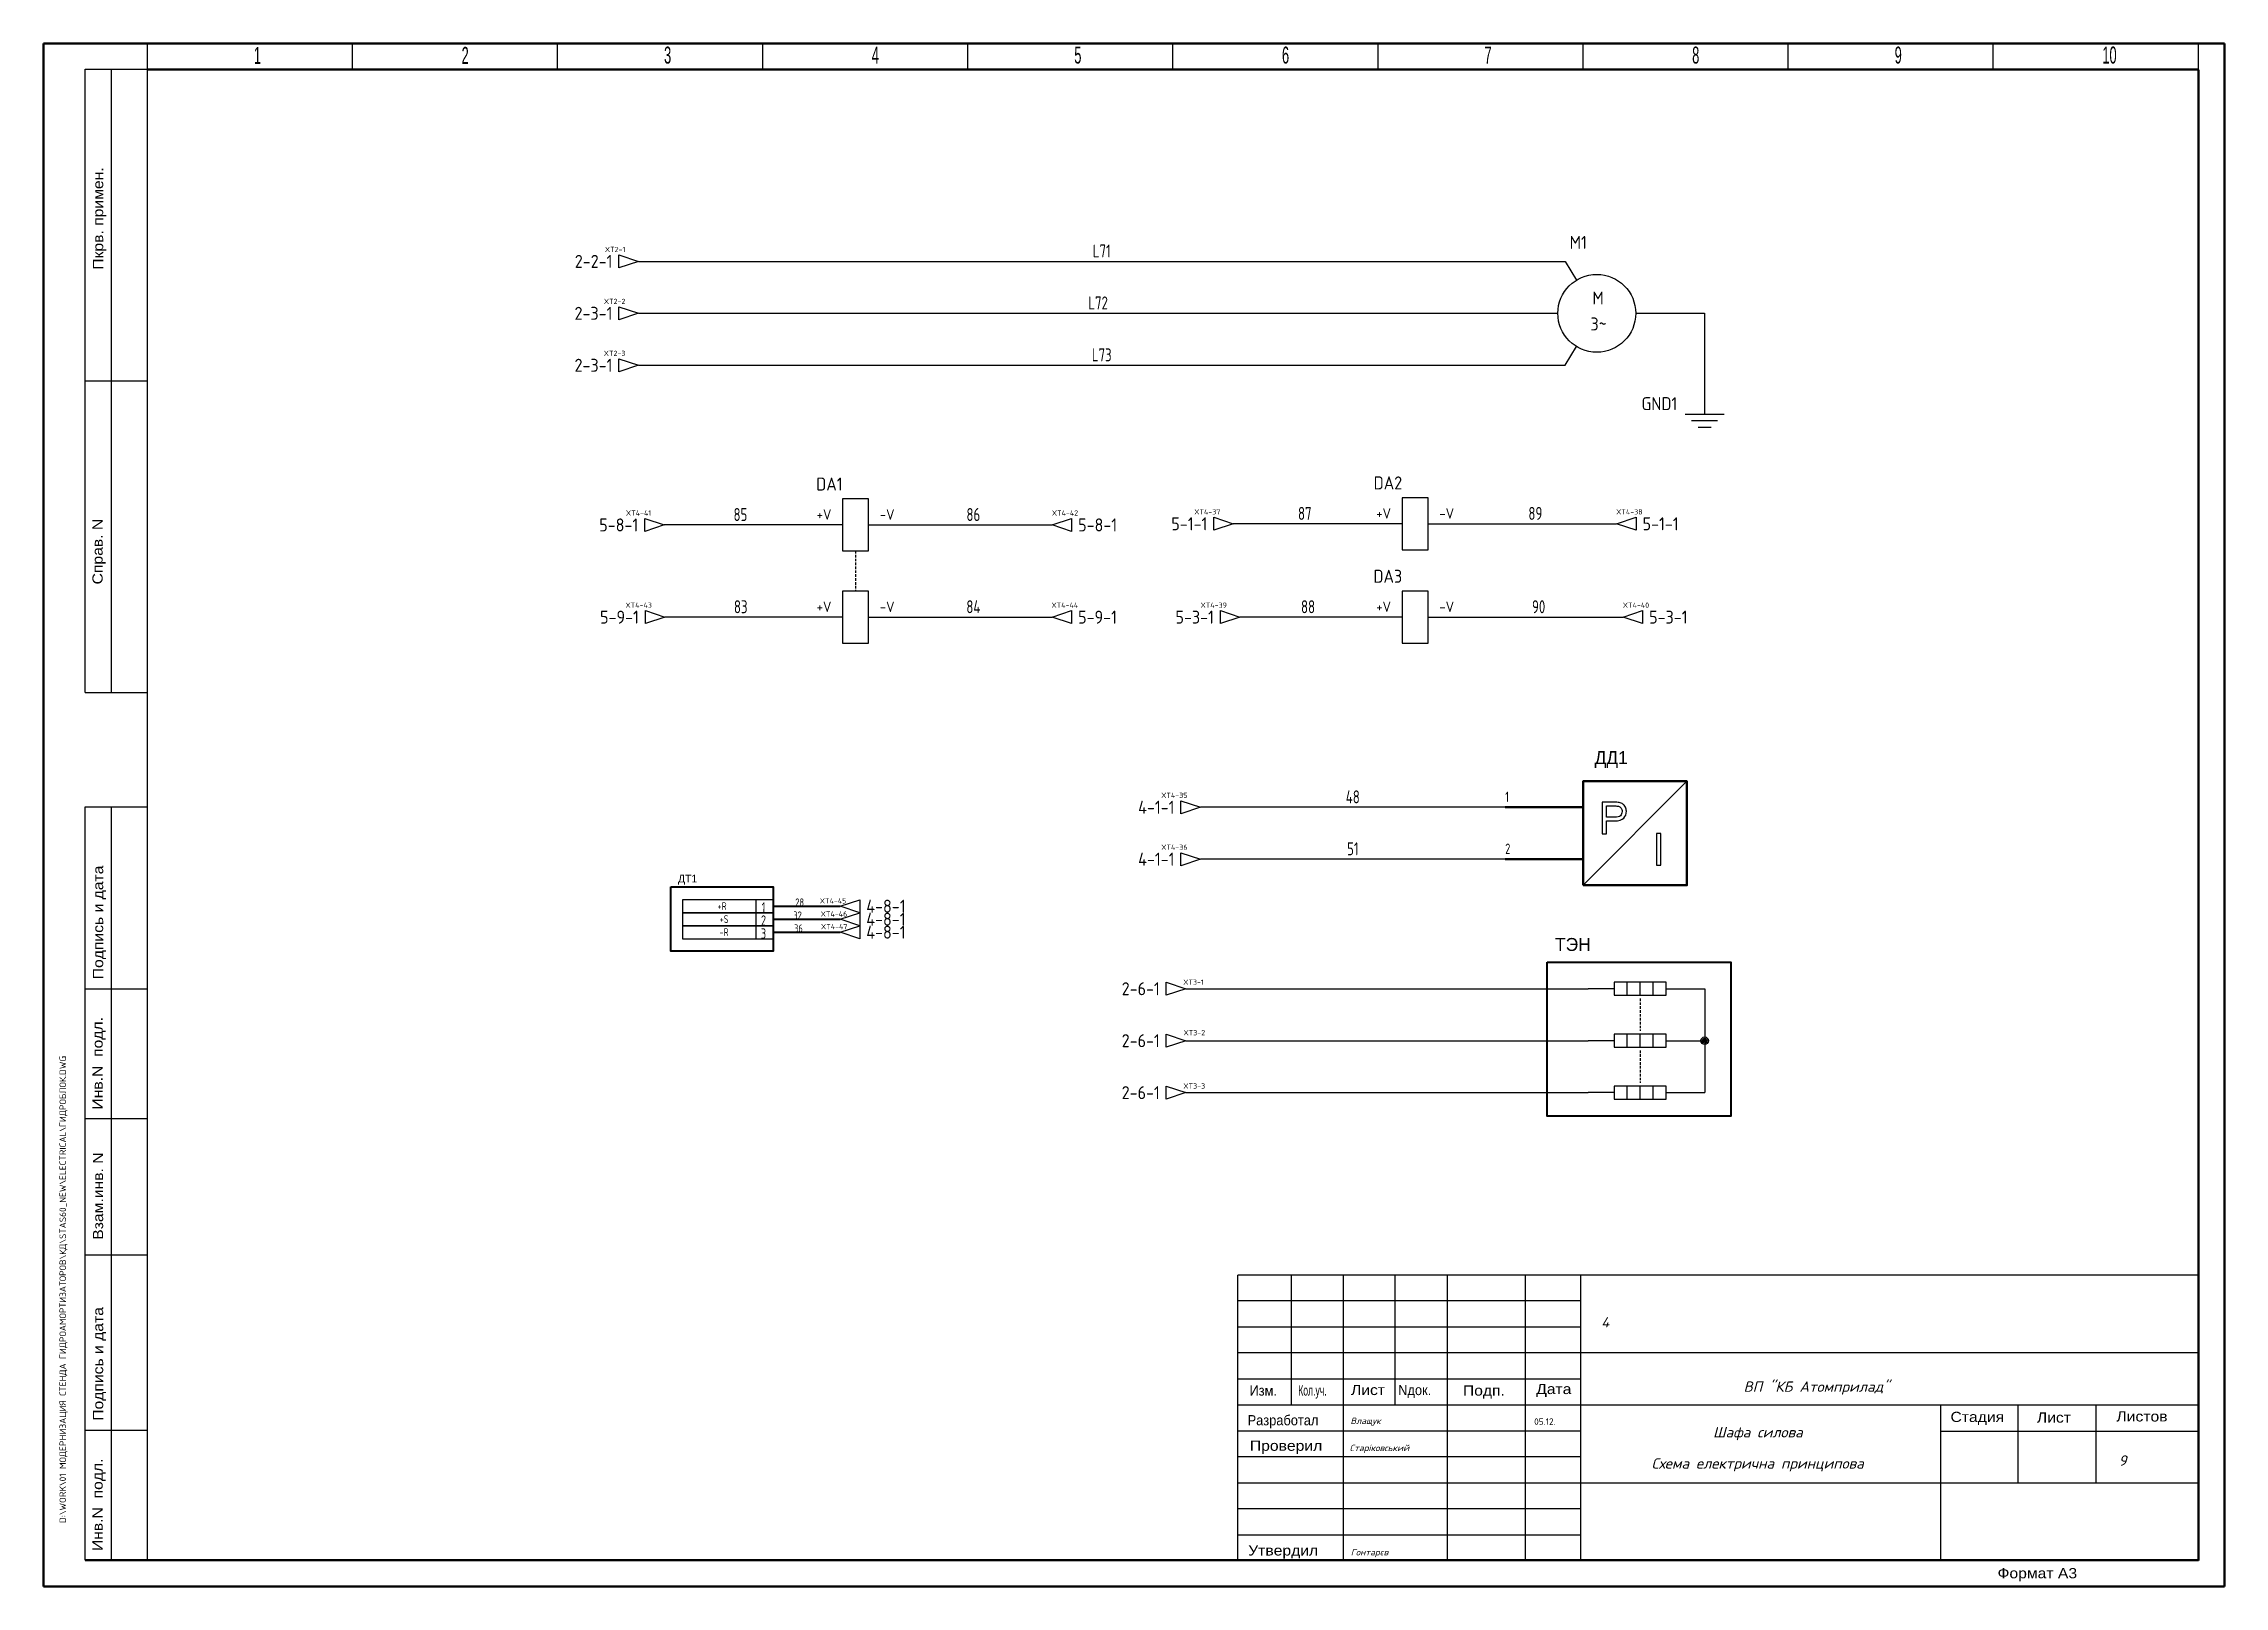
# Model space of a CAD drawing. Header units: millimetres. Extents: x -20 to 400, y -5 to 292.
import ezdxf
from ezdxf.enums import TextEntityAlignment as Align

# ---------------------------------------------------------------- set-up
doc = ezdxf.new("R2010")
doc.units = ezdxf.units.MM
doc.linetypes.add('Caddy_Solid', pattern=[0])
doc.linetypes.add('DASHED', pattern=[0.75, 0.5, -0.25])
for name, color, linetype in [('_MULTI_WIRE', 9, 'Continuous'), ('BLU_10.0mm^2', 5, 'Continuous'), ('BLU_2.5mm^2', 5, 'Continuous'), ('DESC', 1, 'Continuous'), ('GRN_0.75mm^2', 3, 'Continuous'), ('layer 1', 7, 'Continuous'), ('LINK', 9, 'DASHED'), ('MISC', 2, 'Continuous'), ('RED_2.5mm^2', 1, 'Continuous'), ('SYMS', 7, 'Continuous'), ('TAGS', 51, 'Continuous'), ('TERMS', 4, 'Continuous'), ('TITLE', 7, 'Continuous'), ('WIRENO', 70, 'Continuous'), ('XREF', 7, 'Continuous')]:
    doc.layers.add(name, color=color, linetype=linetype)
doc.styles.add('Caddy_Vectorfont1n', font='arial.ttf', dxfattribs={"width": 1.1})
doc.styles.add('Caddy_Vectorfont1p', font='arial.ttf', dxfattribs={"width": 0.9})
doc.styles.add('ITALIC', font='ITALIC')
doc.styles.add('SIMPLEX', font='simplex')
doc.styles.add('WD_IEC', font='ISOCP2.shx', dxfattribs={"width": 0.9, "height": 4})

msp = doc.modelspace()

# ---------------------------------------------------------------- texts
at = {"lineweight": 60, "style": 'Caddy_Vectorfont1p', "width": 0.54}
for s, height, p in [('1', 3.27, (20.5, 288.04)), ('2', 3.27, (60.5, 288.04)), ('3', 3.27, (99.5, 288.1)), ('4', 3.27, (139.5, 288.1)), ('5', 3.27, (178.5, 288.1)), ('6', 3.27, (218.5, 288.1)), ('7', 3.27, (257.5, 288.1)), ('8', 3.27, (297.5, 288.1)), ('9', 3.27, (336.5, 288.1)), ('10', 3.275, (376.5, 288.1))]:
    msp.add_text(s, height=height, dxfattribs=at).set_placement(p)
at = {"style": 'Caddy_Vectorfont1n', "width": 1.1}
for s, p in [('Пкрв. примен.', (-8.53, 248.41)), ('Справ. N', (-8.63, 187.83)), ('Подпись и дата', (-8.53, 111.82)), ('Инв.N  подл.', (-8.63, 86.73)), ('Взам.инв. N', (-8.54, 61.67)), ('Подпись и дата', (-8.53, 26.82)), ('Подпись и дата', (-8.53, 26.82)), ('Инв.N  подл.', (-8.63, 1.73)), ('Инв.N  подл.', (-8.63, 1.73))]:
    msp.add_text(s, height=1.965, rotation=90, dxfattribs=at).set_placement(p)
for s, style, width, p in [('Изм.', 'Caddy_Vectorfont1p', 0.9, (212.24, 31.65)), ('Кол.уч.', 'Caddy_Vectorfont1p', 0.603, (221.64, 31.67)), ('Лист', 'Caddy_Vectorfont1n', 1.1, (231.79, 31.77)), ('Nдок.', 'Caddy_Vectorfont1p', 0.9, (240.88, 31.76)), ('Подп.', 'Caddy_Vectorfont1n', 1.1, (253.35, 31.66)), ('Дата', 'Caddy_Vectorfont1n', 1.1, (267.46, 31.96)), ('Разработал', 'Caddy_Vectorfont1p', 0.9, (211.88, 25.94)), ('Стадия', 'Caddy_Vectorfont1n', 1.1, (347.25, 26.58)), ('Лист', 'Caddy_Vectorfont1n', 1.1, (363.89, 26.46)), ('Листов', 'Caddy_Vectorfont1n', 1.1, (379.21, 26.68)), ('Проверил', 'Caddy_Vectorfont1n', 1.1, (212.32, 21.04)), ('Утвердил', 'Caddy_Vectorfont1n', 1.1, (212, 0.88))]:
    msp.add_text(s, height=1.965, dxfattribs=dict(style=style, width=width)).set_placement(p)
at = {"lineweight": 25, "style": 'Caddy_Vectorfont1n', "width": 1.1}
msp.add_text('Формат A3', height=1.965, dxfattribs=at).set_placement((356.31, -3.51))

# ---------------------------------------------------------------- blocks, each defined once
blk = doc.blocks.new('wd_tb')
at = {"layer": 'TITLE', "color": 1}
for tag, p, height, style in [('JOB#', (-27.8, 21.28), 2, 'ITALIC'), ('ENGINEER', (-76.08, 2.7), 1.25, 'ITALIC'), ('DATE', (-40.71, 2.54), 1.25, 'SIMPLEX'), ('CHKDBY', (-76.23, -2.52), 1.25, 'ITALIC'), ('SHTS', (71.86, -5.33), 2, 'ITALIC'), ('DRAWNBY', (-76.01, -22.6), 1.25, 'ITALIC')]:
    blk.add_attdef(tag, p, '', height=height, dxfattribs=dict(at, style=style))
at = {"layer": 'TITLE', "color": 1, "style": 'ITALIC'}
for tag, p in [('DWG#', (71.9, 22.22)), ('TITLE#1', (13.67, 8.9)), ('TITLE#2', (2.38, 0.12)), ('TITLE#3', (2.35, -5.88)), ('TITLE#4', (0.88, -21.24))]:
    blk.add_attdef(tag, text='', height=2, dxfattribs=at).set_placement(p, align=Align.CENTER)
blk.add_attdef('SH#', text='', height=2, dxfattribs=at).set_placement((62.92, -5.33), align=Align.RIGHT)
at = {"layer": 'TITLE', "color": 1, "style": 'SIMPLEX'}
blk.add_attdef('CAD#', (-323.45, -16.36), '', height=1.25, rotation=90, dxfattribs=at)
at = {"layer": 'TITLE', "color": 7, "flags": 9}
blk.add_attdef('WD_TB', (-308.28, -23.38), '', height=1.57, dxfattribs=at)
blk = doc.blocks.new('PE_001_PREASSURESENSOR')
at = {"layer": 'layer 1', "lineweight": 50}
blk.add_lwpolyline([(15, -15), (35, -15), (35, 5), (15, 5), (15, -15)], close=True, dxfattribs=at)
at = {"layer": 'layer 1', "lineweight": 25}
blk.add_open_spline([(15, -15), (15, -15), (35, 5), (35, 5)], degree=3, dxfattribs=at)
at = {"layer": 'layer 1', "lineweight": 50}
for points in [[(0, 0), (0, 0), (15, 0), (15, 0)], [(0, -10), (0, -10), (15, -10), (15, -10)]]:
    blk.add_open_spline(points, degree=3, dxfattribs=at)
at = {"layer": 'layer 1'}
for points, knots in [([(18.7, -5.1), (18.7, -5.1), (18.7, 0.97), (18.7, 0.97), (18.7, 0.97), (18.7, 0.97), (20.99, 0.97), (20.99, 0.97), (20.99, 0.97), (21.4, 0.97), (21.7, 0.95), (21.92, 0.91), (21.92, 0.91), (22.21, 0.86), (22.46, 0.76), (22.67, 0.62), (22.67, 0.62), (22.87, 0.49), (23.03, 0.29), (23.15, 0.04), (23.15, 0.04), (23.28, -0.21), (23.34, -0.48), (23.34, -0.78), (23.34, -0.78), (23.34, -1.3), (23.17, -1.73), (22.84, -2.09), (22.84, -2.09), (22.52, -2.45), (21.92, -2.62), (21.06, -2.62), (21.06, -2.62), (21.06, -2.62), (19.51, -2.62), (19.51, -2.62), (19.51, -2.62), (19.51, -2.62), (19.51, -5.1), (19.51, -5.1), (19.51, -5.1), (19.51, -5.1), (18.7, -5.1), (18.7, -5.1)], [0, 0, 0, 0, 0.083333, 0.083333, 0.083333, 0.083333, 0.166667, 0.166667, 0.166667, 0.166667, 0.25, 0.25, 0.25, 0.25, 0.333333, 0.333333, 0.333333, 0.333333, 0.416667, 0.416667, 0.416667, 0.416667, 0.5, 0.5, 0.5, 0.5, 0.583333, 0.583333, 0.583333, 0.583333, 0.666667, 0.666667, 0.666667, 0.666667, 0.75, 0.75, 0.75, 0.75, 0.833333, 0.833333, 0.833333, 0.833333, 1, 1, 1, 1]), ([(19.51, -1.91), (19.51, -1.91), (21.08, -1.91), (21.08, -1.91), (21.08, -1.91), (21.59, -1.91), (21.96, -1.82), (22.18, -1.62), (22.18, -1.62), (22.4, -1.43), (22.51, -1.16), (22.51, -0.81), (22.51, -0.81), (22.51, -0.56), (22.44, -0.34), (22.31, -0.16), (22.31, -0.16), (22.19, 0.02), (22.02, 0.14), (21.81, 0.2), (21.81, 0.2), (21.67, 0.24), (21.42, 0.25), (21.06, 0.25), (21.06, 0.25), (21.06, 0.25), (19.51, 0.25), (19.51, 0.25), (19.51, 0.25), (19.51, 0.25), (19.51, -1.91), (19.51, -1.91)], [0, 0, 0, 0, 0.111111, 0.111111, 0.111111, 0.111111, 0.222222, 0.222222, 0.222222, 0.222222, 0.333333, 0.333333, 0.333333, 0.333333, 0.444444, 0.444444, 0.444444, 0.444444, 0.555556, 0.555556, 0.555556, 0.555556, 0.666667, 0.666667, 0.666667, 0.666667, 0.777778, 0.777778, 0.777778, 0.777778, 1, 1, 1, 1]), ([(29.15, -11.12), (29.15, -11.12), (29.15, -5.05), (29.15, -5.05), (29.15, -5.05), (29.15, -5.05), (29.96, -5.05), (29.96, -5.05), (29.96, -5.05), (29.96, -5.05), (29.96, -11.12), (29.96, -11.12), (29.96, -11.12), (29.96, -11.12), (29.15, -11.12), (29.15, -11.12)], [0, 0, 0, 0, 0.2, 0.2, 0.2, 0.2, 0.4, 0.4, 0.4, 0.4, 0.6, 0.6, 0.6, 0.6, 1, 1, 1, 1])]:
    blk.add_open_spline(points, degree=3, knots=knots, dxfattribs=at)
at = {"style": 'WD_IEC'}
for tag, p in [('INST', (22.31, 15.4)), ('LOC', (21.12, 12.21)), ('XREF', (23.64, 8.53)), ('TAG1', (22.12, 5)), ('DESC1', (45.36, 2.38)), ('DESC2', (45.3, -1.4)), ('DESC3', (45.31, -5.18))]:
    blk.add_attdef(tag, text='', height=2.5, dxfattribs=at).set_placement(p, align=Align.RIGHT)
at = {"style": 'WD_IEC', "flags": 9}
for tag, p in [('MFG', (32.64, 11.07)), ('CAT', (32.64, 8.57))]:
    blk.add_attdef(tag, text='', height=2.5, dxfattribs=at).set_placement(p, align=Align.RIGHT)
at = {"style": 'WD_IEC', "flags": 1}
for tag, p, height in [('FAMILY', (17.89, 1.83), 2.5), ('X4TERM01', (0, 0), 0.08), ('ASSYCODE', (36.05, -8.65), 2.5), ('X4TERM02', (0, -10), 0.08)]:
    blk.add_attdef(tag, p, '', height=height, dxfattribs=at)
at = {"style": 'WD_IEC', "width": 0.8}
for tag, p in [('TERM01', (0, 1)), ('TERM02', (0, -9))]:
    blk.add_attdef(tag, p, '', height=2, dxfattribs=at)
at = {"flags": 1}
blk.add_attdef('X4LINK', (0, -10), '', height=0.01, dxfattribs=at)
blk = doc.blocks.new('HCR1')
for p, q in [((-2.5, 0), (-7.5, 0)), ((2.5, 0), (7.5, 0))]:
    blk.add_line(p, q)
blk.add_lwpolyline([(-2.5, -5), (2.5, -5), (2.5, 5), (-2.5, 5)], close=True)
at = {"style": 'WD_IEC'}
for tag, p in [('INST', (-2.5, 13.62)), ('LOC', (-2.5, 10.12)), ('TAG1', (-2.5, 6.62)), ('DESC1', (-2.5, -10)), ('DESC2', (-2.5, -13.5)), ('DESC3', (-2.5, -17))]:
    blk.add_attdef(tag, text='', height=2.5, dxfattribs=at).set_placement(p, align=Align.RIGHT)
for tag, p, height, flags in [('MFG', (4.92, 12.12), 1.5, 9), ('CAT', (4.92, 9.62), 1.5, 9), ('X2LINK', (0, 5), 0.32, 1), ('X4TERM01', (-7.5, 0), 0.32, 1), ('TERM01', (-7.5, 1), 2, 8), ('X1TERM02', (7.5, 0), 0.32, 1), ('ASSYCODE', (3.5, -1.5), 1, 1), ('FAMILY', (3.5, -3), 1, 1), ('CATDESC', (3.5, -4.5), 1, 1), ('X8LINK', (0, -5), 0.32, 1)]:
    blk.add_attdef(tag, p, '', height=height, dxfattribs=dict(at, flags=flags))
at = {"style": 'WD_IEC', "flags": 8}
blk.add_attdef('TERM02', text='', height=2, dxfattribs=at).set_placement((7.5, 1), align=Align.RIGHT)
at = {"lineweight": 15, "style": 'WD_IEC'}
for tag, p in [('NO', (26.25, 0)), ('NC', (26.25, -4))]:
    blk.add_attdef(tag, text='', height=2.5, dxfattribs=at).set_placement(p, align=Align.RIGHT)
for tag, p in [('XREFNO', (27.75, 0)), ('XREFNC', (27.75, -4))]:
    blk.add_attdef(tag, p, '', height=2.5, dxfattribs=at)
blk = doc.blocks.new('HMO13')
blk.add_circle((0, 0), 7.5)
at = {"style": 'WD_IEC'}
for tag, p in [('INST', (-1.91, 19.4)), ('LOC', (-1.91, 15.9)), ('TAG1', (-1.91, 12.4))]:
    blk.add_attdef(tag, text='', height=2.5, dxfattribs=at).set_placement(p, align=Align.RIGHT)
for tag, p, height, flags in [('ASSYCODE', (7.73, 20.6), 1, 1), ('FAMILY', (7.73, 19.1), 1, 1), ('CATDESC', (7.73, 17.6), 1, 1), ('MFG', (7.9, 14.22), 1.5, 9), ('CAT', (7.9, 11.72), 1.5, 9), ('X0TERM01', (-3.9, 6.4), 0.32, 1), ('X2LINK', (0, 7.5), 0.32, 1), ('X4TERM02', (-7.5, 0), 0.32, 1), ('X1TERM04', (7.5, 0), 0.32, 1), ('TERM04', (7.5, 1), 2, 8), ('X0TERM03', (-3.9, -6.4), 0.32, 1), ('X8LINK', (0, -7.5), 0.32, 1)]:
    blk.add_attdef(tag, p, '', height=height, dxfattribs=dict(at, flags=flags))
at = {"lineweight": 15, "style": 'WD_IEC'}
for tag, p in [('XREF', (16.25, 12.88)), ('WDTAGALT', (16.14, -16.32))]:
    blk.add_attdef(tag, p, '', height=2.5, dxfattribs=at)
at = {"style": 'WD_IEC', "flags": 8}
for tag, p in [('TERM01', (3.49, 8.04)), ('TERM02', (-7.86, 0.84)), ('TERM03', (4.31, -10.13))]:
    blk.add_attdef(tag, text='', height=2, dxfattribs=at).set_placement(p, align=Align.RIGHT)
at = {"style": 'WD_IEC'}
for tag, p in [('DESC1', (16.25, 9.12)), ('DESC2', (16.25, 5.62)), ('DESC3', (16.25, 2.12)), ('RATING1', (16.25, -2.62)), ('RATING2', (16.25, -6.12)), ('RATING3', (16.25, -9.62)), ('RATING4', (16.3, -12.99))]:
    blk.add_attdef(tag, p, '', height=2.5, dxfattribs=at)
for tag, p in [('M', (0.24, 1.7)), ('3~', (0.34, -3.3))]:
    blk.add_attdef(tag, text='', height=2.5, dxfattribs=at).set_placement(p, align=Align.CENTER)
blk = doc.blocks.new('VGND2')
for p, q in [((0, 0), (0, -5)), ((-3.75, -5), (3.75, -5)), ((-2.5, -6.25), (2.5, -6.25)), ((-1.25, -7.5), (1.25, -7.5))]:
    blk.add_line(p, q)
at = {"style": 'WD_IEC'}
for tag, p in [('INST', (-5.25, 2.75)), ('LOC', (-5.25, -0.75)), ('TAG1', (-5.25, -4.25))]:
    blk.add_attdef(tag, text='', height=2.5, dxfattribs=at).set_placement(p, align=Align.RIGHT)
at = {"style": 'WD_IEC', "flags": 1}
blk.add_attdef('X2TERM01', (0, 0), '', height=0.32, dxfattribs=at)
blk = doc.blocks.new('HA1D3')
blk.add_lwpolyline([(0, 0), (-3.75, -1.25), (-3.75, 1.25)], close=True)
at = {"style": 'WD_IEC'}
blk.add_attdef('XREF', text='', height=2.5, dxfattribs=at).set_placement((-5, 0), align=Align.MIDDLE_RIGHT)
at = {"style": 'WD_IEC', "flags": 1}
blk.add_attdef('SIGCODE', text='', height=1, dxfattribs=at).set_placement((-2.5, 1.8), align=Align.RIGHT)
at = {"style": 'WD_IEC'}
for tag, p, height, flags in [('X1TERM01', (0, 0), 0.32, 1), ('WIRENO', (1.25, 1), 2.5, 8)]:
    blk.add_attdef(tag, p, '', height=height, dxfattribs=dict(at, flags=flags))
blk.add_attdef('DESC1', text='', height=2.5, dxfattribs=at).set_placement((1.25, -1), align=Align.TOP_LEFT)
blk = doc.blocks.new('WD_WNH')
at = {"linetype": 'Continuous', "style": 'WD_IEC', "width": 0.8}
blk.add_attdef('WIRENO', text='', height=2.5, dxfattribs=at).set_placement((0, 0.75), align=Align.CENTER)
at = {"style": 'WD_IEC', "flags": 1}
for tag, p in [('W08USER', (0, 0.375)), ('W04USER', (0, 0.875)), ('W05USER', (0, 0.75)), ('W09USER', (0, 0.25)), ('W03USER', (0, 1)), ('W06USER', (0, 0.625)), ('W07USER', (0, 0.5)), ('W02USER', (0, 1.125)), ('W01USER', (0, 1.25)), ('W10USER', (0, 0.125))]:
    blk.add_attdef(tag, text='', height=0.08, dxfattribs=at).set_placement(p, align=Align.CENTER)
blk = doc.blocks.new('HA1D1')
blk.add_lwpolyline([(0, 0), (3.75, 1.25), (3.75, -1.25)], close=True)
at = {"style": 'WD_IEC'}
for tag, height, flags, p in [('WIRENO', 2.5, 8, (-1.25, 1)), ('SIGCODE', 1, 1, (5, 1.8))]:
    blk.add_attdef(tag, text='', height=height, dxfattribs=dict(at, flags=flags)).set_placement(p, align=Align.RIGHT)
at = {"style": 'WD_IEC', "flags": 1}
blk.add_attdef('X4TERM01', (0, 0), '', height=0.32, dxfattribs=at)
at = {"style": 'WD_IEC'}
blk.add_attdef('XREF', text='', height=2.5, dxfattribs=at).set_placement((5, 0), align=Align.MIDDLE_LEFT)
blk.add_attdef('DESC1', text='', height=2.5, dxfattribs=at).set_placement((-1.25, -1), align=Align.TOP_RIGHT)
blk = doc.blocks.new('HRE1HT')
for p, q in [((-5, 0), (-10, 0)), ((-2.5, -1.25), (-2.5, 1.25)), ((0, -1.25), (0, 1.25)), ((2.5, -1.25), (2.5, 1.25)), ((5, 0), (10, 0))]:
    blk.add_line(p, q)
blk.add_lwpolyline([(5, 1.25), (-5, 1.25), (-5, -1.25), (5, -1.25)], close=True)
at = {"style": 'WD_IEC'}
for tag, p in [('INST', (-7.5, 11.12)), ('LOC', (-7.5, 7.62)), ('TAG1', (-7.5, 4.12)), ('DESC2', (-7.5, -14.75)), ('DESC1', (-7.5, -11.25)), ('DESC3', (-7.5, -18.25))]:
    blk.add_attdef(tag, text='', height=2.5, dxfattribs=at).set_placement(p, align=Align.RIGHT)
for tag, p, height, flags in [('MFG', (7.42, 14.62), 1.5, 9), ('CAT', (7.42, 12.12), 1.5, 9), ('X4TERM01', (-10, 0), 0.32, 1), ('TERM01', (-10, 1), 2, 8), ('X2LINK', (0, 1.88), 0.32, 1), ('X1TERM02', (10, 0), 0.32, 1), ('X8LINK', (0, -1.88), 0.32, 1), ('ASSYCODE', (6, -2.75), 1, 1), ('FAMILY', (6, -4.25), 1, 1), ('CATDESC', (6, -5.75), 1, 1)]:
    blk.add_attdef(tag, p, '', height=height, dxfattribs=dict(at, flags=flags))
for tag, p in [('RATING1', (7.42, 8.12)), ('RATING2', (7.42, 4.12))]:
    blk.add_attdef(tag, p, '', height=2.5, dxfattribs=at)
at = {"style": 'WD_IEC', "flags": 8}
blk.add_attdef('TERM02', text='', height=2, dxfattribs=at).set_placement((10, 1), align=Align.RIGHT)
at = {"lineweight": 15, "style": 'WD_IEC'}
blk.add_attdef('XREF', text='', height=2.5, dxfattribs=at).set_placement((-7.5, -7.5), align=Align.RIGHT)
blk = doc.blocks.new('WDDOT')
for radius in [0.72, 0.449, 0.223]:
    blk.add_circle((0, 0), radius)
blk = doc.blocks.new('VT0001_002')
at = {"layer": 'BLU_2.5mm^2', "color": 0, "transparency": 33554687}
blk.add_line((0, -3.43), (2.5, -3.43), dxfattribs=at)
blk.add_lwpolyline([(0, -17.5), (2.5, -17.5), (2.5, 0), (0, 0)], close=True, dxfattribs=at)
at = {"color": 2, "lineweight": 15, "true_color": 0xf1eb1f, "transparency": 33554687, "style": 'WD_IEC'}
for tag, p in [('INST', (-2.25, 5.32)), ('LOC', (-2.25, 1.32)), ('DESC1', (-2.25, -10.43)), ('DESC2', (-2.25, -13.93)), ('DESC3', (-2.25, -17.43))]:
    blk.add_attdef(tag, text='', height=2.5, dxfattribs=at).set_placement(p, align=Align.RIGHT)
at = {"color": 2, "lineweight": 15, "true_color": 0xf1eb1f, "transparency": 33554687, "style": 'WD_IEC', "flags": 1}
for tag, p, height in [('ASSYCODE', (2.75, 7.32), 1), ('CATDESC', (2.75, 5.82), 1), ('MFG', (2.75, 3.82), 1.5), ('CAT', (2.75, 1.32), 1.5)]:
    blk.add_attdef(tag, p, '', height=height, dxfattribs=at)
at = {"color": 2, "lineweight": 15, "true_color": 0xf1eb1f, "transparency": 33554687, "style": 'WD_IEC', "width": 0.8}
blk.add_attdef('TERM01', text='', height=2, rotation=89.5557, dxfattribs=at).set_placement((0.47, -1.92), align=Align.TOP_CENTER)
at = {"color": 0, "transparency": 33554687, "flags": 1}
blk.add_attdef('X2LINK', (1.25, 0), '', height=0.01, dxfattribs=at)
at = {"color": 0, "transparency": 33554687, "style": 'WD_IEC', "flags": 1}
for tag, p, height in [('X2TERM01', (1.25, 0), 0.08), ('STRIPSEQ', (0, -3.43), 0.03), ('LINKTERM', (0, -3.47), 0.03), ('X8TERM01', (1.25, -17.5), 0.08)]:
    blk.add_attdef(tag, p, '', height=height, dxfattribs=at)
at = {"color": 2, "lineweight": 15, "true_color": 0xf1eb1f, "transparency": 33554687, "style": 'WD_IEC', "flags": 8}
blk.add_attdef('TAGSTRIP', text='', height=2.5, dxfattribs=at).set_placement((-2.25, -2.93), align=Align.RIGHT)

# ---------------------------------------------------------------- linework, layer by layer
at = {"color": 16, "linetype": 'Caddy_Solid', "lineweight": 50, "true_color": 0x800000}
for p, q in [((400, 291.94), (-20, 291.94)), ((-20, 291.94), (-20, -5.06)), ((400, -5.06), (400, 291.94)), ((-20, -5.06), (400, -5.06))]:
    msp.add_line(p, q, dxfattribs=at)
at = {"linetype": 'Caddy_Solid', "lineweight": 25}
for p, q in [((0, 286.94), (0, 291.94)), ((39.5, 286.94), (39.5, 291.94)), ((79, 286.94), (79, 291.94)), ((118.5, 286.94), (118.5, 291.94)), ((158, 286.94), (158, 291.94)), ((197.5, 286.94), (197.5, 291.94)), ((237, 286.94), (237, 291.94)), ((276.5, 286.94), (276.5, 291.94)), ((316, 286.94), (316, 291.94)), ((355.5, 286.94), (355.5, 291.94)), ((395, 286.94), (395, 291.94))]:
    msp.add_line(p, q, dxfattribs=at)
at = {"linetype": 'Caddy_Solid'}
for p, q in [((-12, 287), (0, 287)), ((-12, 167), (-12, 287)), ((-7, 287), (-7, 167)), ((0, 0), (0, 287)), ((0, 0), (0, 287)), ((-12, 227), (0, 227)), ((-12, 167), (0, 167)), ((-12, 0), (-12, 145)), ((-12, 145), (0, 145)), ((-12, 0), (-12, 145)), ((-7, 145), (-7, 0)), ((-7, 145), (-7, 0)), ((-12, 110), (0, 110)), ((-12, 85), (0, 85)), ((-12, 58.74), (0, 58.74)), ((395, 54.88), (210, 54.88)), ((210, -0.12), (210, 54.88)), ((220.31, 29.88), (220.31, 54.82)), ((230.31, 54.82), (230.31, -0.18)), ((240.31, 29.88), (240.31, 54.82)), ((250.31, 54.82), (250.31, -0.18)), ((265.31, 54.82), (265.31, -0.18)), ((276.06, -0.12), (276.06, 54.88)), ((276.06, 49.88), (210, 49.88)), ((210, 44.88), (276.06, 44.88)), ((395, 39.88), (210, 39.88)), ((210, 34.88), (276.06, 34.88)), ((210, 29.88), (395, 29.88)), ((345.31, 29.82), (345.31, -0.18)), ((360.31, 14.82), (360.31, 29.82)), ((375.31, 14.82), (375.31, 29.82)), ((-12, 25), (0, 25)), ((-12, 25), (0, 25)), ((210, 24.88), (276.06, 24.88)), ((345.31, 24.82), (395, 24.82)), ((276.06, 19.88), (210, 19.88)), ((210, 14.88), (276.06, 14.88)), ((276.06, 14.88), (395, 14.88)), ((276.06, 9.88), (210, 9.88)), ((210, 4.88), (276.06, 4.88)), ((1.06, 0), (0, 0))]:
    msp.add_line(p, q, dxfattribs=at)
at = {"linetype": 'Caddy_Solid', "lineweight": 50}
for p, q in [((0, 286.94), (395, 286.94)), ((395, 286.88), (395, -0.06)), ((395, 0), (-12, 0))]:
    msp.add_line(p, q, dxfattribs=at)
at = {"layer": '_MULTI_WIRE', "lineweight": 40}
for p, q in [((120.57, 125.84), (120.57, 125.88)), ((120.57, 123.34), (120.57, 123.38)), ((120.57, 120.84), (120.57, 120.88))]:
    msp.add_line(p, q, dxfattribs=at)
for points in [[(100.77, 129.63), (120.52, 129.63), (120.52, 117.23), (100.77, 117.23)], [(269.56, 115.13), (304.92, 115.13), (304.92, 85.44), (269.56, 85.44)]]:
    msp.add_lwpolyline(points, close=True, dxfattribs=at)
at = {"layer": 'BLU_10.0mm^2'}
for p, q in [((94.55, 250.02), (273.03, 250.02)), ((273.03, 250.02), (275.22, 246.42)), ((94.55, 240.02), (271.63, 240.02)), ((286.63, 240.02), (299.88, 240.02)), ((299.88, 240.02), (299.88, 225.63)), ((273.03, 230.02), (275.22, 233.62)), ((94.55, 230.02), (273.03, 230.02))]:
    msp.add_line(p, q, dxfattribs=at)
at = {"layer": 'GRN_0.75mm^2'}
for p, q in [((251.65, 199.5), (282.95, 199.5)), ((236.65, 181.53), (210.39, 181.53)), ((251.65, 181.53), (284.21, 181.53)), ((261.49, 144.93), (202.8, 144.93)), ((261.49, 134.93), (202.8, 134.93)), ((297.46, 109.99), (299.91, 109.99)), ((299.91, 109.99), (299.91, 89.99)), ((297.46, 99.99), (299.91, 99.99)), ((297.46, 89.99), (299.91, 89.99))]:
    msp.add_line(p, q, dxfattribs=at)
at = {"layer": 'GRN_0.75mm^2', "lineweight": 40}
for p, q in [((120.57, 125.88), (133.44, 125.88)), ((120.57, 123.38), (133.44, 123.38)), ((120.57, 120.88), (133.44, 120.88))]:
    msp.add_line(p, q, dxfattribs=at)
at = {"layer": 'LINK'}
for points in [[(136.38, 194.28), (136.38, 186.53)], [(287.46, 108.12), (287.46, 101.87)], [(287.46, 98.12), (287.46, 91.87)]]:
    msp.add_lwpolyline(points, dxfattribs=at)
at = {"layer": 'RED_2.5mm^2'}
for p, q in [((128.88, 199.28), (99.52, 199.28)), ((143.88, 199.28), (174.24, 199.28)), ((128.88, 181.53), (99.64, 181.53)), ((143.88, 181.53), (174.24, 181.53)), ((199.97, 109.99), (277.46, 109.99)), ((199.97, 99.99), (277.46, 99.99)), ((199.97, 89.99), (277.46, 89.99))]:
    msp.add_line(p, q, dxfattribs=at)
at = {"layer": 'WIRENO'}
msp.add_line((236.65, 199.5), (209.13, 199.5), dxfattribs=at)

# ---------------------------------------------------------------- block references
ref = msp.add_blockref('wd_tb', (307.77, 23.49))
ref.add_attrib('CAD#', 'D:\\WORK\\01 МОДЕРНИЗАЦИЯ СТЕНДА ГИДРОАМОРТИЗАТОРОВ\\КД\\STAS60_NEW\\ELECTRICAL\\ГИДРОБЛОК.DWG', (-15.69, 7.12), dxfattribs={"layer": 'TITLE', "color": 1, "height": 1.25, "rotation": 90, "style": 'SIMPLEX'})
ref.add_attrib('JOB#', '4', (279.97, 44.77), dxfattribs={"layer": 'TITLE', "color": 1, "height": 2, "style": 'ITALIC'})
ref.add_attrib('TITLE#1', 'ВП "КБ Атомприлад"', dxfattribs={"layer": 'TITLE', "color": 1, "height": 2, "style": 'ITALIC'}).set_placement((321.44, 32.39), align=Align.CENTER)
ref.add_attrib('TITLE#2', 'Шафа силова', dxfattribs={"layer": 'TITLE', "color": 1, "height": 2, "style": 'ITALIC'}).set_placement((310.15, 23.61), align=Align.CENTER)
ref.add_attrib('TITLE#3', 'Схема електрична принципова', dxfattribs={"layer": 'TITLE', "color": 1, "height": 2, "style": 'ITALIC'}).set_placement((310.11, 17.61), align=Align.CENTER)
ref.add_attrib('ENGINEER', 'Влащук', (231.68, 26.18), dxfattribs={"layer": 'TITLE', "color": 1, "height": 1.25, "style": 'ITALIC'})
ref.add_attrib('CHKDBY', 'Старіковський', (231.54, 20.97), dxfattribs={"layer": 'TITLE', "color": 1, "height": 1.25, "style": 'ITALIC'})
ref.add_attrib('DRAWNBY', 'Гонтарєв', (231.75, 0.89), dxfattribs={"layer": 'TITLE', "color": 1, "height": 1.25, "style": 'ITALIC'})
ref.add_attrib('DATE', '05.12.', (267.06, 26.03), dxfattribs={"layer": 'TITLE', "color": 1, "height": 1.25, "style": 'SIMPLEX'})
ref.add_attrib('SHTS', '9', (379.63, 18.16), dxfattribs={"layer": 'TITLE', "color": 1, "height": 2, "style": 'ITALIC'})
at = {"layer": 'SYMS'}
ref = msp.add_blockref('HA1D3', (94.55, 250.02), dxfattribs=at)
ref.add_attrib('XREF', '2-2-1', dxfattribs={"layer": 'XREF', "height": 2.5, "style": 'WD_IEC'}).set_placement((89.55, 250.02), align=Align.MIDDLE_RIGHT)
ref.add_attrib('SIGCODE', 'XT2-1', dxfattribs={"layer": 'MISC', "height": 1, "style": 'WD_IEC'}).set_placement((92.05, 251.82), align=Align.RIGHT)
ref = msp.add_blockref('HMO13', (279.13, 240.02), dxfattribs=at)
ref.add_attrib('M', 'M', dxfattribs={"layer": 'MISC', "height": 2.5, "style": 'WD_IEC'}).set_placement((279.37, 241.72), align=Align.CENTER)
ref.add_attrib('3~', '3~', dxfattribs={"layer": 'MISC', "height": 2.5, "style": 'WD_IEC'}).set_placement((279.47, 236.72), align=Align.CENTER)
ref.add_attrib('TAG1', 'M1', dxfattribs={"layer": 'TAGS', "height": 2.5, "style": 'WD_IEC'}).set_placement((277.22, 252.42), align=Align.RIGHT)
ref = msp.add_blockref('HA1D3', (94.55, 240.02), dxfattribs=at)
ref.add_attrib('XREF', '2-3-1', dxfattribs={"layer": 'XREF', "height": 2.5, "style": 'WD_IEC'}).set_placement((89.55, 240.02), align=Align.MIDDLE_RIGHT)
ref.add_attrib('SIGCODE', 'XT2-2', dxfattribs={"layer": 'MISC', "height": 1, "style": 'WD_IEC'}).set_placement((92.05, 241.82), align=Align.RIGHT)
ref = msp.add_blockref('HA1D3', (94.55, 230.02), dxfattribs=at)
ref.add_attrib('XREF', '2-3-1', dxfattribs={"layer": 'XREF', "height": 2.5, "style": 'WD_IEC'}).set_placement((89.55, 230.02), align=Align.MIDDLE_RIGHT)
ref.add_attrib('SIGCODE', 'XT2-3', dxfattribs={"layer": 'MISC', "height": 1, "style": 'WD_IEC'}).set_placement((92.05, 231.82), align=Align.RIGHT)
ref = msp.add_blockref('VGND2', (299.88, 225.63), dxfattribs=at)
ref.add_attrib('TAG1', 'GND1', dxfattribs={"layer": 'TAGS', "height": 2.5, "style": 'WD_IEC'}).set_placement((294.63, 221.38), align=Align.RIGHT)
ref = msp.add_blockref('HCR1', (136.38, 199.28), dxfattribs=at)
ref.add_attrib('TAG1', 'DA1', dxfattribs={"layer": 'TAGS', "height": 2.5, "style": 'WD_IEC'}).set_placement((133.88, 205.9), align=Align.RIGHT)
ref.add_attrib('TERM01', '+V', (128.88, 200.28), dxfattribs={"layer": 'TERMS', "height": 2, "style": 'WD_IEC', "flags": 8})
ref.add_attrib('TERM02', '-V', dxfattribs={"layer": 'TERMS', "height": 2, "style": 'WD_IEC', "flags": 8}).set_placement((143.88, 200.28), align=Align.RIGHT)
ref = msp.add_blockref('HCR1', (244.15, 199.5), dxfattribs=at)
ref.add_attrib('TAG1', 'DA2', dxfattribs={"layer": 'TAGS', "height": 2.5, "style": 'WD_IEC'}).set_placement((241.65, 206.12), align=Align.RIGHT)
ref.add_attrib('TERM01', '+V', (236.65, 200.5), dxfattribs={"layer": 'TERMS', "height": 2, "style": 'WD_IEC', "flags": 8})
ref.add_attrib('TERM02', '-V', dxfattribs={"layer": 'TERMS', "height": 2, "style": 'WD_IEC', "flags": 8}).set_placement((251.65, 200.5), align=Align.RIGHT)
ref = msp.add_blockref('HA1D3', (99.52, 199.28), dxfattribs=at)
ref.add_attrib('XREF', '5-8-1', dxfattribs={"layer": 'XREF', "height": 2.5, "style": 'WD_IEC'}).set_placement((94.52, 199.28), align=Align.MIDDLE_RIGHT)
ref.add_attrib('SIGCODE', 'XT4-41', dxfattribs={"layer": 'MISC', "height": 1, "style": 'WD_IEC'}).set_placement((97.02, 201.08), align=Align.RIGHT)
ref = msp.add_blockref('HA1D1', (174.24, 199.28), dxfattribs=at)
ref.add_attrib('SIGCODE', 'XT4-42', dxfattribs={"layer": 'MISC', "height": 1, "style": 'WD_IEC'}).set_placement((179.24, 201.08), align=Align.RIGHT)
ref.add_attrib('XREF', '5-8-1', dxfattribs={"layer": 'XREF', "height": 2.5, "style": 'WD_IEC'}).set_placement((179.24, 199.28), align=Align.MIDDLE_LEFT)
ref = msp.add_blockref('HA1D3', (209.13, 199.5), dxfattribs=at)
ref.add_attrib('XREF', '5-1-1', dxfattribs={"layer": 'XREF', "height": 2.5, "style": 'WD_IEC'}).set_placement((204.13, 199.5), align=Align.MIDDLE_RIGHT)
ref.add_attrib('SIGCODE', 'XT4-37', dxfattribs={"layer": 'MISC', "height": 1, "style": 'WD_IEC'}).set_placement((206.63, 201.3), align=Align.RIGHT)
ref = msp.add_blockref('HA1D1', (282.95, 199.5), dxfattribs=at)
ref.add_attrib('SIGCODE', 'XT4-38', dxfattribs={"layer": 'MISC', "height": 1, "style": 'WD_IEC'}).set_placement((287.95, 201.3), align=Align.RIGHT)
ref.add_attrib('XREF', '5-1-1', dxfattribs={"layer": 'XREF', "height": 2.5, "style": 'WD_IEC'}).set_placement((287.95, 199.5), align=Align.MIDDLE_LEFT)
ref = msp.add_blockref('HCR1', (244.15, 181.53), dxfattribs=at)
ref.add_attrib('TAG1', 'DA3', dxfattribs={"layer": 'TAGS', "height": 2.5, "style": 'WD_IEC'}).set_placement((241.65, 188.15), align=Align.RIGHT)
ref.add_attrib('TERM01', '+V', (236.65, 182.53), dxfattribs={"layer": 'TERMS', "height": 2, "style": 'WD_IEC', "flags": 8})
ref.add_attrib('TERM02', '-V', dxfattribs={"layer": 'TERMS', "height": 2, "style": 'WD_IEC', "flags": 8}).set_placement((251.65, 182.53), align=Align.RIGHT)
ref = msp.add_blockref('HCR1', (136.38, 181.53), dxfattribs=at)
ref.add_attrib('TERM01', '+V', (128.88, 182.53), dxfattribs={"layer": 'TERMS', "height": 2, "style": 'WD_IEC', "flags": 8})
ref.add_attrib('TERM02', '-V', dxfattribs={"layer": 'TERMS', "height": 2, "style": 'WD_IEC', "flags": 8}).set_placement((143.88, 182.53), align=Align.RIGHT)
ref = msp.add_blockref('HA1D3', (99.64, 181.53), dxfattribs=at)
ref.add_attrib('XREF', '5-9-1', dxfattribs={"layer": 'XREF', "height": 2.5, "style": 'WD_IEC'}).set_placement((94.64, 181.53), align=Align.MIDDLE_RIGHT)
ref.add_attrib('SIGCODE', 'XT4-43', dxfattribs={"layer": 'MISC', "height": 1, "style": 'WD_IEC'}).set_placement((97.14, 183.33), align=Align.RIGHT)
ref = msp.add_blockref('HA1D1', (174.24, 181.53), dxfattribs=at)
ref.add_attrib('SIGCODE', 'XT4-44', dxfattribs={"layer": 'MISC', "height": 1, "style": 'WD_IEC'}).set_placement((179.24, 183.33), align=Align.RIGHT)
ref.add_attrib('XREF', '5-9-1', dxfattribs={"layer": 'XREF', "height": 2.5, "style": 'WD_IEC'}).set_placement((179.24, 181.53), align=Align.MIDDLE_LEFT)
ref = msp.add_blockref('HA1D3', (210.39, 181.53), dxfattribs=at)
ref.add_attrib('XREF', '5-3-1', dxfattribs={"layer": 'XREF', "height": 2.5, "style": 'WD_IEC'}).set_placement((205.39, 181.53), align=Align.MIDDLE_RIGHT)
ref.add_attrib('SIGCODE', 'XT4-39', dxfattribs={"layer": 'MISC', "height": 1, "style": 'WD_IEC'}).set_placement((207.89, 183.33), align=Align.RIGHT)
ref = msp.add_blockref('HA1D1', (284.21, 181.53), dxfattribs=at)
ref.add_attrib('SIGCODE', 'XT4-40', dxfattribs={"layer": 'MISC', "height": 1, "style": 'WD_IEC'}).set_placement((289.21, 183.33), align=Align.RIGHT)
ref.add_attrib('XREF', '5-3-1', dxfattribs={"layer": 'XREF', "height": 2.5, "style": 'WD_IEC'}).set_placement((289.21, 181.53), align=Align.MIDDLE_LEFT)
ref = msp.add_blockref('PE_001_PREASSURESENSOR', (261.49, 144.93), dxfattribs=at)
ref.add_attrib('TAG1', 'ДД1', dxfattribs={"layer": 'TAGS', "height": 2.5}).set_placement((285.1, 153.24), align=Align.RIGHT)
ref.add_attrib('TERM01', '1', (261.49, 145.93), dxfattribs={"layer": 'TERMS', "height": 2, "style": 'WD_IEC', "width": 0.8})
ref.add_attrib('TERM02', '2', (261.49, 135.93), dxfattribs={"layer": 'TERMS', "height": 2, "style": 'WD_IEC', "width": 0.8})
ref = msp.add_blockref('HA1D3', (202.8, 144.93), dxfattribs=at)
ref.add_attrib('XREF', '4-1-1', dxfattribs={"layer": 'XREF', "height": 2.5, "style": 'WD_IEC'}).set_placement((197.8, 144.93), align=Align.MIDDLE_RIGHT)
ref.add_attrib('SIGCODE', 'XT4-35', dxfattribs={"layer": 'MISC', "height": 1, "style": 'WD_IEC'}).set_placement((200.3, 146.73), align=Align.RIGHT)
ref = msp.add_blockref('HA1D3', (202.8, 134.93), dxfattribs=at)
ref.add_attrib('XREF', '4-1-1', dxfattribs={"layer": 'XREF', "height": 2.5, "style": 'WD_IEC'}).set_placement((197.8, 134.93), align=Align.MIDDLE_RIGHT)
ref.add_attrib('SIGCODE', 'XT4-36', dxfattribs={"layer": 'MISC', "height": 1, "style": 'WD_IEC'}).set_placement((200.3, 136.73), align=Align.RIGHT)
ref = msp.add_blockref('VT0001_002', (120.57, 127.09), dxfattribs=dict(at, rotation=270))
ref.add_attrib('TERM01', '1', dxfattribs={"layer": 'TERMS', "color": 2, "lineweight": 15, "true_color": 0xf1eb1f, "transparency": 33554687, "height": 2, "rotation": 359.5557, "style": 'WD_IEC', "width": 0.8}).set_placement((118.65, 126.62), align=Align.TOP_CENTER)
ref.add_attrib('TAGSTRIP', 'ДТ1', (102.19, 130.45), dxfattribs={"layer": 'TAGS', "color": 2, "lineweight": 15, "true_color": 0xf1eb1f, "transparency": 33554687, "height": 1.5, "flags": 8})
ref.add_attrib('DESC1', '+R', dxfattribs={"layer": 'DESC', "color": 2, "lineweight": 15, "true_color": 0xf1eb1f, "transparency": 33554687, "height": 1.5, "style": 'WD_IEC', "width": 0.8}).set_placement((111.54, 125.15), align=Align.RIGHT)
at = {"layer": 'SYMS', "lineweight": 40}
ref = msp.add_blockref('HA1D1', (133.44, 125.88), dxfattribs=at)
ref.add_attrib('SIGCODE', 'XT4-45', dxfattribs={"layer": 'MISC', "height": 1, "style": 'WD_IEC'}).set_placement((134.6, 126.4), align=Align.RIGHT)
ref.add_attrib('XREF', '4-8-1', dxfattribs={"layer": 'XREF', "height": 2.5, "style": 'WD_IEC'}).set_placement((138.44, 125.88), align=Align.MIDDLE_LEFT)
at = {"layer": 'SYMS'}
ref = msp.add_blockref('VT0001_002', (120.57, 124.59), dxfattribs=dict(at, rotation=270))
ref.add_attrib('TERM01', '2', dxfattribs={"layer": 'TERMS', "color": 2, "lineweight": 15, "true_color": 0xf1eb1f, "transparency": 33554687, "height": 2, "rotation": 359.5557, "style": 'WD_IEC', "width": 0.8}).set_placement((118.65, 124.12), align=Align.TOP_CENTER)
ref.add_attrib('DESC1', '+S', dxfattribs={"layer": 'DESC', "color": 2, "lineweight": 15, "true_color": 0xf1eb1f, "transparency": 33554687, "height": 1.5, "style": 'WD_IEC', "width": 0.8}).set_placement((111.92, 122.65), align=Align.RIGHT)
ref = msp.add_blockref('VT0001_002', (120.57, 122.09), dxfattribs=dict(at, rotation=270))
ref.add_attrib('TERM01', '3', dxfattribs={"layer": 'TERMS', "color": 2, "lineweight": 15, "true_color": 0xf1eb1f, "transparency": 33554687, "height": 2, "rotation": 359.5557, "style": 'WD_IEC', "width": 0.8}).set_placement((118.65, 121.62), align=Align.TOP_CENTER)
ref.add_attrib('DESC1', '-R', dxfattribs={"layer": 'DESC', "color": 2, "lineweight": 15, "true_color": 0xf1eb1f, "transparency": 33554687, "height": 1.5, "style": 'WD_IEC', "width": 0.8}).set_placement((111.92, 120.15), align=Align.RIGHT)
at = {"layer": 'SYMS', "lineweight": 40}
ref = msp.add_blockref('HA1D1', (133.44, 123.38), dxfattribs=at)
ref.add_attrib('SIGCODE', 'XT4-46', dxfattribs={"layer": 'MISC', "height": 1, "style": 'WD_IEC'}).set_placement((134.77, 123.88), align=Align.RIGHT)
ref.add_attrib('XREF', '4-8-1', dxfattribs={"layer": 'XREF', "height": 2.5, "style": 'WD_IEC'}).set_placement((138.44, 123.38), align=Align.MIDDLE_LEFT)
ref = msp.add_blockref('HA1D1', (133.44, 120.88), dxfattribs=at)
ref.add_attrib('SIGCODE', 'XT4-47', dxfattribs={"layer": 'MISC', "height": 1, "style": 'WD_IEC'}).set_placement((134.8, 121.45), align=Align.RIGHT)
ref.add_attrib('XREF', '4-8-1', dxfattribs={"layer": 'XREF', "height": 2.5, "style": 'WD_IEC'}).set_placement((138.44, 120.88), align=Align.MIDDLE_LEFT)
at = {"layer": 'SYMS'}
ref = msp.add_blockref('HRE1HT', (287.46, 109.99), dxfattribs=at)
ref.add_attrib('TAG1', 'ТЭН', dxfattribs={"layer": 'TAGS', "height": 2.5}).set_placement((277.95, 117.26), align=Align.RIGHT)
at = {"layer": 'SYMS', "lineweight": 40}
ref = msp.add_blockref('HA1D3', (199.97, 109.99), dxfattribs=at)
ref.add_attrib('XREF', '2-6-1', dxfattribs={"layer": 'XREF', "height": 2.5, "style": 'WD_IEC'}).set_placement((194.97, 109.99), align=Align.MIDDLE_RIGHT)
ref.add_attrib('SIGCODE', 'XT3-1', dxfattribs={"layer": 'MISC', "height": 1, "style": 'WD_IEC'}).set_placement((203.45, 110.76), align=Align.RIGHT)
ref = msp.add_blockref('HA1D3', (199.97, 99.99), dxfattribs=at)
ref.add_attrib('XREF', '2-6-1', dxfattribs={"layer": 'XREF', "height": 2.5, "style": 'WD_IEC'}).set_placement((194.97, 99.99), align=Align.MIDDLE_RIGHT)
ref.add_attrib('SIGCODE', 'XT3-2', dxfattribs={"layer": 'MISC', "height": 1, "style": 'WD_IEC'}).set_placement((203.71, 101.03), align=Align.RIGHT)
at = {"layer": 'SYMS'}
for name, p in [('HRE1HT', (287.46, 99.99)), ('WDDOT', (299.91, 99.99)), ('HRE1HT', (287.46, 89.99))]:
    msp.add_blockref(name, p, dxfattribs=at)
at = {"layer": 'SYMS', "lineweight": 40}
ref = msp.add_blockref('HA1D3', (199.97, 89.99), dxfattribs=at)
ref.add_attrib('XREF', '2-6-1', dxfattribs={"layer": 'XREF', "height": 2.5, "style": 'WD_IEC'}).set_placement((194.97, 89.99), align=Align.MIDDLE_RIGHT)
ref.add_attrib('SIGCODE', 'XT3-3', dxfattribs={"layer": 'MISC', "height": 1, "style": 'WD_IEC'}).set_placement((203.7, 90.76), align=Align.RIGHT)
at = {"layer": 'WIRENO'}
ref = msp.add_blockref('WD_WNH', (183.79, 250.02), dxfattribs=at)
ref.add_attrib('WIRENO', 'L71', dxfattribs={"linetype": 'Continuous', "height": 2.5, "style": 'WD_IEC', "width": 0.8}).set_placement((183.79, 250.77), align=Align.CENTER)
ref = msp.add_blockref('WD_WNH', (183.09, 240.02), dxfattribs=at)
ref.add_attrib('WIRENO', 'L72', dxfattribs={"linetype": 'Continuous', "height": 2.5, "style": 'WD_IEC', "width": 0.8}).set_placement((183.09, 240.77), align=Align.CENTER)
ref = msp.add_blockref('WD_WNH', (183.79, 230.02), dxfattribs=at)
ref.add_attrib('WIRENO', 'L73', dxfattribs={"linetype": 'Continuous', "height": 2.5, "style": 'WD_IEC', "width": 0.8}).set_placement((183.79, 230.77), align=Align.CENTER)
ref = msp.add_blockref('WD_WNH', (114.2, 199.28), dxfattribs=at)
ref.add_attrib('WIRENO', '85', dxfattribs={"linetype": 'Continuous', "height": 2.5, "style": 'WD_IEC', "width": 0.8}).set_placement((114.2, 200.03), align=Align.CENTER)
ref = msp.add_blockref('WD_WNH', (159.06, 199.28), dxfattribs=at)
ref.add_attrib('WIRENO', '86', dxfattribs={"linetype": 'Continuous', "height": 2.5, "style": 'WD_IEC', "width": 0.8}).set_placement((159.06, 200.03), align=Align.CENTER)
ref = msp.add_blockref('WD_WNH', (222.89, 199.5), dxfattribs=at)
ref.add_attrib('WIRENO', '87', dxfattribs={"linetype": 'Continuous', "height": 2.5, "style": 'WD_IEC', "width": 0.8}).set_placement((222.89, 200.25), align=Align.CENTER)
ref = msp.add_blockref('WD_WNH', (267.3, 199.5), dxfattribs=at)
ref.add_attrib('WIRENO', '89', dxfattribs={"linetype": 'Continuous', "height": 2.5, "style": 'WD_IEC', "width": 0.8}).set_placement((267.3, 200.25), align=Align.CENTER)
ref = msp.add_blockref('WD_WNH', (114.26, 181.53), dxfattribs=at)
ref.add_attrib('WIRENO', '83', dxfattribs={"linetype": 'Continuous', "height": 2.5, "style": 'WD_IEC', "width": 0.8}).set_placement((114.26, 182.28), align=Align.CENTER)
ref = msp.add_blockref('WD_WNH', (159.06, 181.53), dxfattribs=at)
ref.add_attrib('WIRENO', '84', dxfattribs={"linetype": 'Continuous', "height": 2.5, "style": 'WD_IEC', "width": 0.8}).set_placement((159.06, 182.28), align=Align.CENTER)
ref = msp.add_blockref('WD_WNH', (223.52, 181.53), dxfattribs=at)
ref.add_attrib('WIRENO', '88', dxfattribs={"linetype": 'Continuous', "height": 2.5, "style": 'WD_IEC', "width": 0.8}).set_placement((223.52, 182.28), align=Align.CENTER)
ref = msp.add_blockref('WD_WNH', (267.93, 181.53), dxfattribs=at)
ref.add_attrib('WIRENO', '90', dxfattribs={"linetype": 'Continuous', "height": 2.5, "style": 'WD_IEC', "width": 0.8}).set_placement((267.93, 182.28), align=Align.CENTER)
ref = msp.add_blockref('WD_WNH', (232.14, 144.93), dxfattribs=at)
ref.add_attrib('WIRENO', '48', dxfattribs={"linetype": 'Continuous', "height": 2.5, "style": 'WD_IEC', "width": 0.8}).set_placement((232.14, 145.68), align=Align.CENTER)
ref = msp.add_blockref('WD_WNH', (232.14, 134.93), dxfattribs=at)
ref.add_attrib('WIRENO', '51', dxfattribs={"linetype": 'Continuous', "height": 2.5, "style": 'WD_IEC', "width": 0.8}).set_placement((232.14, 135.68), align=Align.CENTER)
at = {"layer": 'WIRENO', "lineweight": 40}
ref = msp.add_blockref('WD_WNH', (127.01, 125.88), dxfattribs=at)
ref.add_attrib('WIRENO', '28', dxfattribs={"linetype": 'Continuous', "height": 1.5, "style": 'WD_IEC', "width": 0.8}).set_placement((125.61, 125.88), align=Align.CENTER)
ref = msp.add_blockref('WD_WNH', (127.09, 123.38), dxfattribs=at)
ref.add_attrib('WIRENO', '32', dxfattribs={"linetype": 'Continuous', "height": 1.5, "style": 'WD_IEC', "width": 0.8}).set_placement((125.21, 123.38), align=Align.CENTER)
ref = msp.add_blockref('WD_WNH', (126.96, 113.17), dxfattribs=at)
ref.add_attrib('WIRENO', '36', dxfattribs={"linetype": 'Continuous', "height": 1.5, "style": 'WD_IEC', "width": 0.8}).set_placement((125.37, 120.88), align=Align.CENTER)

msp.set_redraw_order([(e.dxf.handle, doc.entitydb.next_handle()) for e in msp.query("TEXT MTEXT ATTDEF DIMENSION ARC_DIMENSION")])  # texts and dimensions are drawn at this point

doc.saveas('drawing.dxf')
